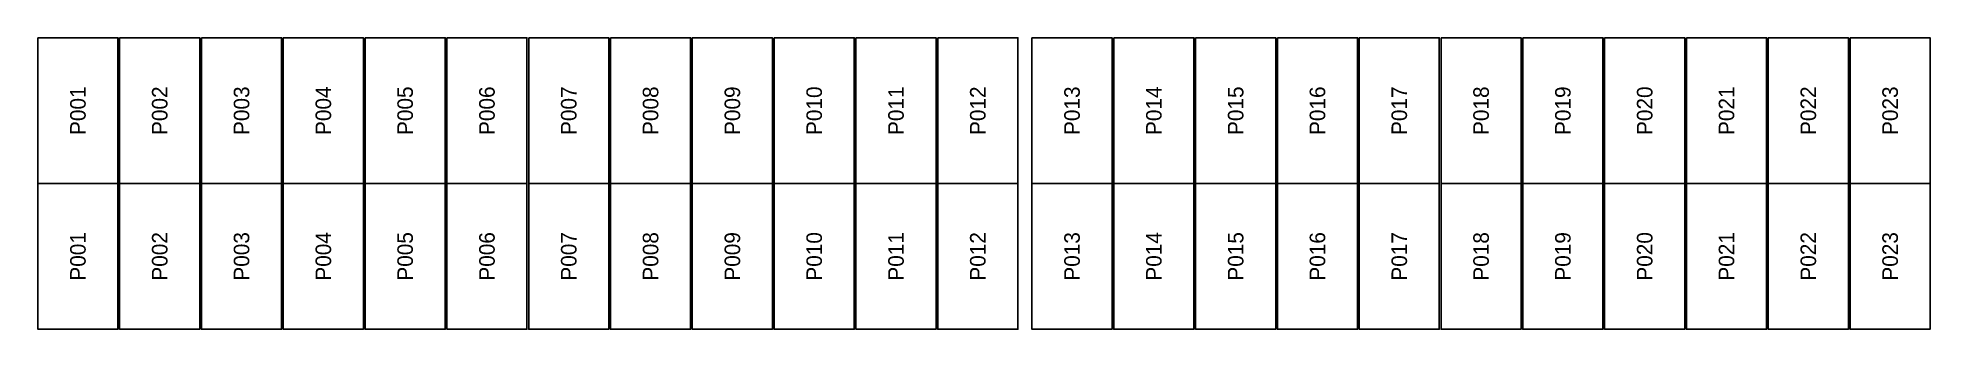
# Model space of a CAD drawing. Extents: x 296295 to 296770, y 651564 to 652121.
# Drawn here: x 296522.18 to 296548.97, y 651718.51 to 651722.64 of the extents above; entities that cross this region are included whole.
import ezdxf
from ezdxf.enums import TextEntityAlignment as Align

# ---------------------------------------------------------------- set-up
doc = ezdxf.new("R2010")
doc.units = 0

msp = doc.modelspace()

# ---------------------------------------------------------------- texts
at = {"layer": 'PANEL_POSITION'}
for s, p in [('P001', (296522.749, 651721.605)), ('P002', (296523.907, 651721.605)), ('P003', (296525.065, 651721.605)), ('P004', (296526.223, 651721.605)), ('P005', (296527.381, 651721.605)), ('P006', (296528.539, 651721.605)), ('P007', (296529.697, 651721.605)), ('P008', (296530.855, 651721.605)), ('P009', (296532.013, 651721.605)), ('P010', (296533.171, 651721.605)), ('P011', (296534.329, 651721.605)), ('P012', (296535.487, 651721.605)), ('P013', (296536.821, 651721.605)), ('P014', (296537.979, 651721.605)), ('P015', (296539.137, 651721.605)), ('P016', (296540.295, 651721.605)), ('P017', (296541.453, 651721.605)), ('P018', (296542.611, 651721.605)), ('P019', (296543.769, 651721.605)), ('P020', (296544.927, 651721.605)), ('P021', (296546.085, 651721.605)), ('P022', (296547.243, 651721.605)), ('P023', (296548.401, 651721.605)), ('P001', (296522.749, 651719.542)), ('P002', (296523.907, 651719.542)), ('P003', (296525.065, 651719.542)), ('P004', (296526.223, 651719.542)), ('P005', (296527.381, 651719.542)), ('P006', (296528.539, 651719.542)), ('P007', (296529.697, 651719.542)), ('P008', (296530.855, 651719.542)), ('P009', (296532.013, 651719.542)), ('P010', (296533.171, 651719.542)), ('P011', (296534.329, 651719.542)), ('P012', (296535.487, 651719.542)), ('P013', (296536.821, 651719.542)), ('P014', (296537.979, 651719.542)), ('P015', (296539.137, 651719.542)), ('P016', (296540.295, 651719.542)), ('P017', (296541.453, 651719.542)), ('P018', (296542.611, 651719.542)), ('P019', (296543.769, 651719.542)), ('P020', (296544.927, 651719.542)), ('P021', (296546.085, 651719.542)), ('P022', (296547.243, 651719.542)), ('P023', (296548.401, 651719.542))]:
    msp.add_text(s, height=0.22, rotation=90, dxfattribs=at).set_placement(p, align=Align.MIDDLE_CENTER)

# ---------------------------------------------------------------- linework, layer by layer
at = {"layer": 'PANELS_MASTER'}
for points in [[(296522.182, 651722.637), (296523.316, 651722.637), (296523.316, 651720.574), (296522.182, 651720.574)], [(296523.34, 651722.637), (296524.474, 651722.637), (296524.474, 651720.574), (296523.34, 651720.574)], [(296524.498, 651722.637), (296525.632, 651722.637), (296525.632, 651720.574), (296524.498, 651720.574)], [(296525.656, 651722.637), (296526.79, 651722.637), (296526.79, 651720.574), (296525.656, 651720.574)], [(296526.814, 651722.637), (296527.948, 651722.637), (296527.948, 651720.574), (296526.814, 651720.574)], [(296527.972, 651722.637), (296529.106, 651722.637), (296529.106, 651720.574), (296527.972, 651720.574)], [(296529.13, 651722.637), (296530.264, 651722.637), (296530.264, 651720.574), (296529.13, 651720.574)], [(296530.288, 651722.637), (296531.422, 651722.637), (296531.422, 651720.574), (296530.288, 651720.574)], [(296531.446, 651722.637), (296532.58, 651722.637), (296532.58, 651720.574), (296531.446, 651720.574)], [(296532.604, 651722.637), (296533.738, 651722.637), (296533.738, 651720.574), (296532.604, 651720.574)], [(296533.762, 651722.637), (296534.896, 651722.637), (296534.896, 651720.574), (296533.762, 651720.574)], [(296534.92, 651722.637), (296536.054, 651722.637), (296536.054, 651720.574), (296534.92, 651720.574)], [(296536.254, 651722.637), (296537.388, 651722.637), (296537.388, 651720.574), (296536.254, 651720.574)], [(296537.412, 651722.637), (296538.546, 651722.637), (296538.546, 651720.574), (296537.412, 651720.574)], [(296538.57, 651722.637), (296539.704, 651722.637), (296539.704, 651720.574), (296538.57, 651720.574)], [(296539.728, 651722.637), (296540.862, 651722.637), (296540.862, 651720.574), (296539.728, 651720.574)], [(296540.886, 651722.637), (296542.02, 651722.637), (296542.02, 651720.574), (296540.886, 651720.574)], [(296542.044, 651722.637), (296543.178, 651722.637), (296543.178, 651720.574), (296542.044, 651720.574)], [(296543.202, 651722.637), (296544.336, 651722.637), (296544.336, 651720.574), (296543.202, 651720.574)], [(296544.36, 651722.637), (296545.494, 651722.637), (296545.494, 651720.574), (296544.36, 651720.574)], [(296545.518, 651722.637), (296546.652, 651722.637), (296546.652, 651720.574), (296545.518, 651720.574)], [(296546.676, 651722.637), (296547.81, 651722.637), (296547.81, 651720.574), (296546.676, 651720.574)], [(296547.834, 651722.637), (296548.968, 651722.637), (296548.968, 651720.574), (296547.834, 651720.574)], [(296522.182, 651720.574), (296523.316, 651720.574), (296523.316, 651718.511), (296522.182, 651718.511)], [(296523.34, 651720.574), (296524.474, 651720.574), (296524.474, 651718.511), (296523.34, 651718.511)], [(296524.498, 651720.574), (296525.632, 651720.574), (296525.632, 651718.511), (296524.498, 651718.511)], [(296525.656, 651720.574), (296526.79, 651720.574), (296526.79, 651718.511), (296525.656, 651718.511)], [(296526.814, 651720.574), (296527.948, 651720.574), (296527.948, 651718.511), (296526.814, 651718.511)], [(296527.972, 651720.574), (296529.106, 651720.574), (296529.106, 651718.511), (296527.972, 651718.511)], [(296529.13, 651720.574), (296530.264, 651720.574), (296530.264, 651718.511), (296529.13, 651718.511)], [(296530.288, 651720.574), (296531.422, 651720.574), (296531.422, 651718.511), (296530.288, 651718.511)], [(296531.446, 651720.574), (296532.58, 651720.574), (296532.58, 651718.511), (296531.446, 651718.511)], [(296532.604, 651720.574), (296533.738, 651720.574), (296533.738, 651718.511), (296532.604, 651718.511)], [(296533.762, 651720.574), (296534.896, 651720.574), (296534.896, 651718.511), (296533.762, 651718.511)], [(296534.92, 651720.574), (296536.054, 651720.574), (296536.054, 651718.511), (296534.92, 651718.511)], [(296536.254, 651720.574), (296537.388, 651720.574), (296537.388, 651718.511), (296536.254, 651718.511)], [(296537.412, 651720.574), (296538.546, 651720.574), (296538.546, 651718.511), (296537.412, 651718.511)], [(296538.57, 651720.574), (296539.704, 651720.574), (296539.704, 651718.511), (296538.57, 651718.511)], [(296539.728, 651720.574), (296540.862, 651720.574), (296540.862, 651718.511), (296539.728, 651718.511)], [(296540.886, 651720.574), (296542.02, 651720.574), (296542.02, 651718.511), (296540.886, 651718.511)], [(296542.044, 651720.574), (296543.178, 651720.574), (296543.178, 651718.511), (296542.044, 651718.511)], [(296543.202, 651720.574), (296544.336, 651720.574), (296544.336, 651718.511), (296543.202, 651718.511)], [(296544.36, 651720.574), (296545.494, 651720.574), (296545.494, 651718.511), (296544.36, 651718.511)], [(296545.518, 651720.574), (296546.652, 651720.574), (296546.652, 651718.511), (296545.518, 651718.511)], [(296546.676, 651720.574), (296547.81, 651720.574), (296547.81, 651718.511), (296546.676, 651718.511)], [(296547.834, 651720.574), (296548.968, 651720.574), (296548.968, 651718.511), (296547.834, 651718.511)]]:
    msp.add_lwpolyline(points, close=True, dxfattribs=at)

msp.set_redraw_order([(e.dxf.handle, doc.entitydb.next_handle()) for e in msp.query("TEXT MTEXT ATTDEF DIMENSION ARC_DIMENSION")])  # texts and dimensions are drawn at this point

doc.saveas('drawing.dxf')
